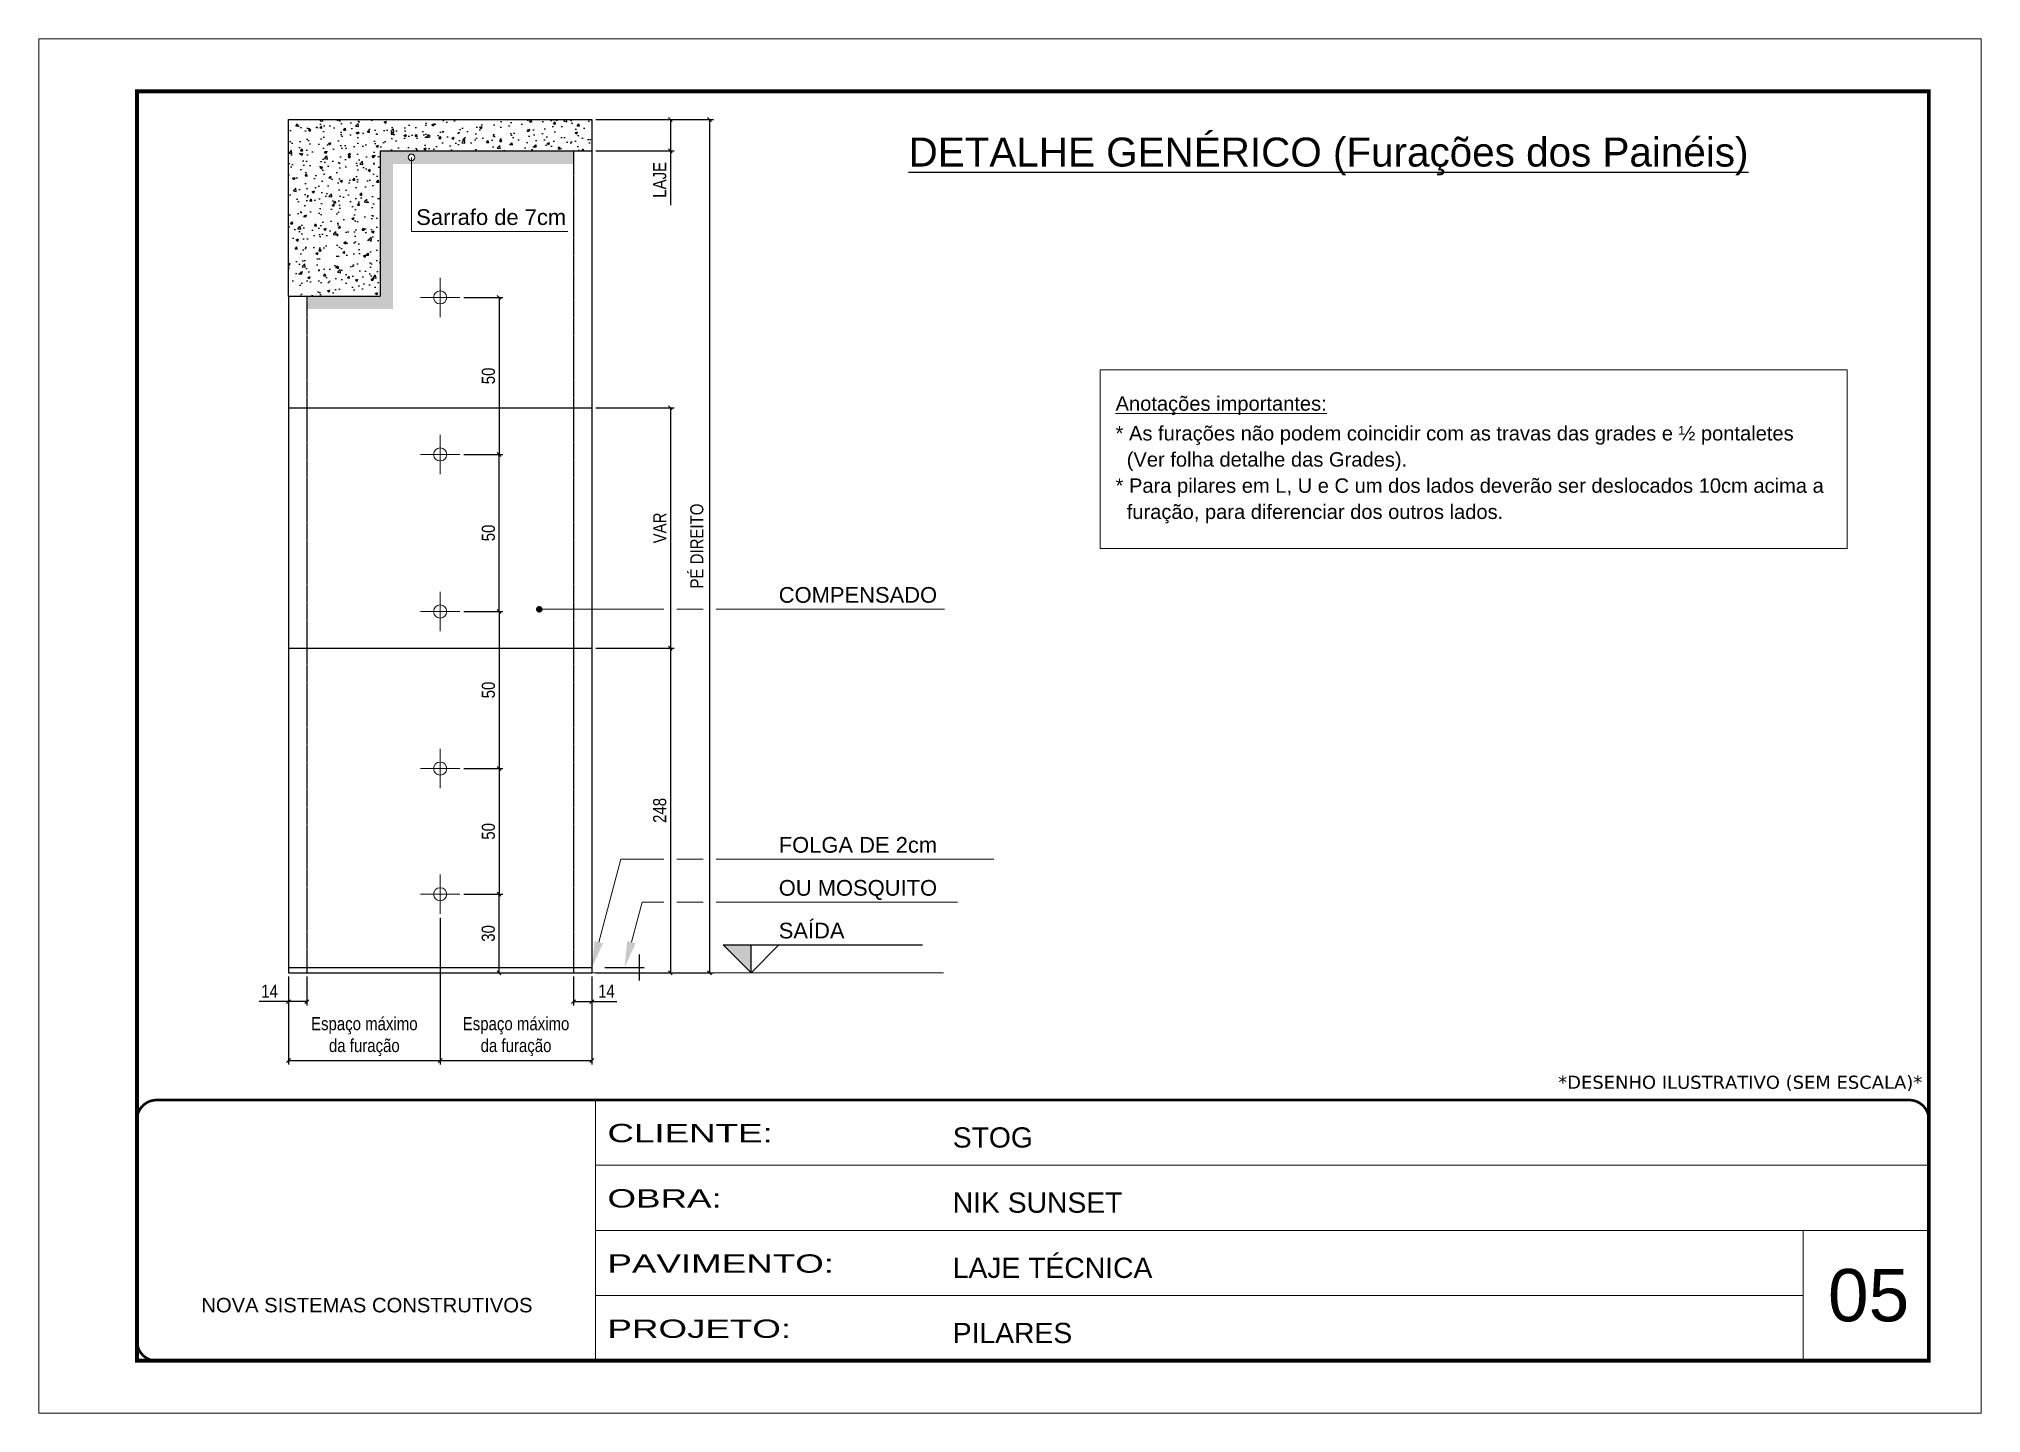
# Model space of a CAD drawing. Extents: x 808 to 7089, y -98 to 17032.
# Drawn here: x 808 to 2293, y 14834 to 15884 of the extents above; entities that cross this region are included whole.
import ezdxf
from ezdxf.enums import TextEntityAlignment as Align

# ---------------------------------------------------------------- set-up
doc = ezdxf.new("R2010")
doc.units = 0
for name, pattern in [('CONTINUO', [0]), ('DASHED', [0.75, 0.5, -0.25]), ('HIDDEN', [0.375, 0.25, -0.125])]:
    doc.linetypes.add(name, pattern=pattern)
for name, color, linetype, lineweight in [('CARIMBO', 255, 'Continuous', 9), ('CONCRETO', 251, 'Continuous', 25), ('Folhas', 255, 'Continuous', 9), ('Hachura', 251, 'Continuous', 9), ('SARRAFO DE PRESSAO', 251, 'DASHED', 9)]:
    doc.layers.add(name, color=color, linetype=linetype, lineweight=lineweight)
for name, color, linetype in [('COTA', 241, 'Continuous'), ('NIVEL', 7, 'Continuous'), ('Painéis', 200, 'Continuous'), ('SARR_2.2x7', 40, 'Continuous'), ('SARRAFO', 251, 'Continuous')]:
    doc.layers.add(name, color=color, linetype=linetype)
doc.styles.add('ARIAL', font='arial.ttf')
doc.styles.add('COTA TECNICA-50', font='techl___.ttf', dxfattribs={"height": 10})
doc.styles.add('stylellllll', font='verdana.ttf', dxfattribs={"height": 2})
doc.styles.add('Tecnologia', font='')
doc.styles.get('Tecnologia').set_extended_font_data('Forgotten Futurist')
doc.dimstyles.new('COTA PAINEL-50', dxfattribs={"dimtxt": 10, "dimasz": 3, "dimexe": 3, "dimexo": 3, "dimgap": 3, "dimtad": 1, "dimdec": 1, "dimzin": 12, "dimdsep": 46, "dimtxsty": 'COTA TECNICA-50', "dimblk1": 'OBLIQUE', "dimblk2": 'OBLIQUE', "dimsah": 1, "dimcen": 0.9, "dimclrd": 4, "dimclre": 4, "dimclrt": 240, "dimadec": 1, "dimazin": 3, "dimtfac": 1, "dimtdec": 1, "dimtmove": 0, "dimatfit": 3, "dimfxl": 1, "dimtolj": 1, "dimtzin": 12, "dimarcsym": 0})
pattern_1 = [(50, (-6186.066, 675.581), (18.218467, -1.593909), [1.905, -20.955]), (355, (-6186.066, 675.581), (-3.524283, 19.105664), [1.524, -16.764]), (100.451, (-6184.547, 675.449), (14.69425, 17.511669), [1.619, -17.809]), (46.1842, (-6186.066, 680.661), (27.107904, -4.204233), [2.8575, -31.4325]), (96.6356, (-6183.807, 680.31), (23.740423, 24.742556), [2.4285, -26.7135]), (351.184, (-6186.066, 680.661), (23.74046, 24.74251), [2.286, -25.146]), (21, (-6183.526, 679.391), (15.161488, -10.226552), [1.905, -20.955]), (326, (-6183.526, 679.391), (6.180203, 18.418797), [1.524, -16.764]), (71.4514, (-6182.262, 678.54), (21.341649, 8.192286), [1.619, -17.809]), (37.5, (-6186.0656, 675.5815), (0.3088603, 8.455504), [0, -16.5608, 0, -17.018, 0, -16.8275]), (7.5, (-6186.066, 675.5815), (6.6819663, 10.0180575), [0, -9.7028, 0, -16.1798, 0, -6.4135]), (327.5, (-6191.73, 675.5815), (13.5590595, -0.5728744), [0, -6.35, 0, -19.812, 0, -26.289]), (317.5, (-6194.27, 675.581), (14.812918, 2.542649), [0, -8.255, 0, -13.1572, 0, -18.669])]

msp = doc.modelspace()

# ---------------------------------------------------------------- texts
at = {"color": 0, "linetype": 'Continuous', "ltscale": 5, "style": 'ARIAL'}
msp.add_text('%%UDETALHE GENÉRICO (Furações dos Painéis)', height=22.1184, dxfattribs=at).set_placement((1794.2, 15786.36), align=Align.CENTER)
at = {"layer": 'CARIMBO', "color": 0, "linetype": 'Continuous', "ltscale": 5, "style": 'ARIAL'}
for s, p in [('Sarrafo de 7cm', (1096.71, 15741.71)), ('COMPENSADO', (1373.86, 15453.07)), ('FOLGA DE 2cm', (1373.86, 15262.09)), ('OU MOSQUITO', (1373.86, 15229.25)), ('SAÍDA', (1373.86, 15196.6))]:
    msp.add_text(s, height=12, dxfattribs=at).set_placement(p)
at = {"layer": 'CARIMBO', "style": 'stylellllll'}
msp.add_text('*DESENHO ILUSTRATIVO (SEM ESCALA)*', height=10, dxfattribs=at).set_placement((2248.17, 15081.72), align=Align.RIGHT)
at = {"layer": 'CARIMBO', "style": 'ARIAL'}
msp.add_text('05', height=40, dxfattribs=at).set_placement((2176.03, 14904.05))
at = {"layer": 'Folhas', "color": 7, "style": 'ARIAL'}
for s, p in [('%%UAnotações importantes:', (1631.39, 15599.81)), ('* As furações não podem coincidir com as travas das grades e ½ pontaletes', (1631.39, 15577.07)), ('  (Ver folha detalhe das Grades).', (1631.39, 15557.07)), ('* Para pilares em L, U e C um dos lados deverão ser deslocados 10cm acima a', (1631.39, 15537.07)), ('  furação, para diferenciar dos outros lados.', (1631.39, 15517.07))]:
    msp.add_text(s, height=11, dxfattribs=at).set_placement(p)

# ---------------------------------------------------------------- blocks, each defined once
blk = doc.blocks.new('_Oblique')
at = {"color": 0, "linetype": 'ByBlock', "lineweight": -2}
blk.add_line((-0.5, -0.5), (0.5, 0.5), dxfattribs=at)
blk = doc.blocks.new('*D16')
at = {"layer": 'COTA', "color": 4, "lineweight": -2, "transparency": 16777216}
for p, q in [((1234, 15822.4), (1294, 15822.4)), ((1291, 15822.4), (1291, 15798.4)), ((1234, 15798.4), (1294, 15798.4)), ((1291, 15798.4), (1291, 15756.9))]:
    blk.add_line(p, q, dxfattribs=at)
at = {"layer": 'Defpoints', "color": 0, "transparency": 16777216}
for p in [(1231, 15822.4), (1231, 15798.4), (1291, 15798.4)]:
    blk.add_point(p, dxfattribs=at)
at = {"layer": 'COTA', "color": 4, "lineweight": -2, "transparency": 16777216, "xscale": 3, "yscale": 3, "zscale": 3}
for p, rotation in [((1291, 15822.4), 90), ((1291, 15798.4), 270)]:
    blk.add_blockref('_Oblique', p, dxfattribs=dict(at, rotation=rotation))
at = {"layer": 'COTA', "color": 240, "transparency": 16777216, "insert": (1282.9, 15776.2), "char_height": 10, "attachment_point": 5, "rotation": 90, "style": 'COTA TECNICA-50'}
blk.add_mtext('\\A1;LAJE', dxfattribs=at)
blk = doc.blocks.new('*D17')
at = {"layer": 'COTA', "color": 4, "lineweight": -2, "transparency": 16777216}
for p, q in [((1234, 15418.4), (1294, 15418.4)), ((1291, 15418.4), (1291, 15170.4)), ((1234, 15170.4), (1294, 15170.4))]:
    blk.add_line(p, q, dxfattribs=at)
at = {"layer": 'Defpoints', "color": 0, "transparency": 16777216}
for p in [(1231, 15418.4), (1231, 15170.4), (1291, 15170.4)]:
    blk.add_point(p, dxfattribs=at)
at = {"layer": 'COTA', "color": 4, "lineweight": -2, "transparency": 16777216, "xscale": 3, "yscale": 3, "zscale": 3}
for p, rotation in [((1291, 15418.4), 90), ((1291, 15170.4), 270)]:
    blk.add_blockref('_Oblique', p, dxfattribs=dict(at, rotation=rotation))
at = {"layer": 'COTA', "color": 240, "transparency": 16777216, "insert": (1282.9, 15294.4), "char_height": 10, "attachment_point": 5, "rotation": 90, "style": 'COTA TECNICA-50'}
blk.add_mtext('\\A1;248', dxfattribs=at)
blk = doc.blocks.new('*D18')
at = {"layer": 'COTA', "color": 4, "lineweight": -2, "transparency": 16777216}
for p, q in [((1234, 15822.4), (1324, 15822.4)), ((1321, 15822.4), (1321, 15170.4)), ((1234, 15170.4), (1324, 15170.4))]:
    blk.add_line(p, q, dxfattribs=at)
at = {"layer": 'Defpoints', "color": 0, "transparency": 16777216}
for p in [(1231, 15822.4), (1231, 15170.4), (1321, 15170.4)]:
    blk.add_point(p, dxfattribs=at)
at = {"layer": 'COTA', "color": 4, "lineweight": -2, "transparency": 16777216, "xscale": 3, "yscale": 3, "zscale": 3}
for p, rotation in [((1321, 15822.4), 90), ((1321, 15170.4), 270)]:
    blk.add_blockref('_Oblique', p, dxfattribs=dict(at, rotation=rotation))
at = {"layer": 'COTA', "color": 240, "transparency": 16777216, "insert": (1311.3, 15496.4), "char_height": 10, "attachment_point": 5, "rotation": 90, "style": 'COTA TECNICA-50'}
blk.add_mtext('\\A1;PÉ DIREITO', dxfattribs=at)
blk = doc.blocks.new('*D19')
at = {"layer": 'COTA', "color": 4, "lineweight": -2, "transparency": 16777216}
for p, q in [((1115, 15212.4), (1115, 15100.3)), ((999, 15167.4), (999, 15100.3)), ((999, 15103.3), (1115, 15103.3))]:
    blk.add_line(p, q, dxfattribs=at)
at = {"layer": 'Defpoints', "color": 0, "transparency": 16777216}
for p in [(1115, 15215.4), (999, 15170.4), (1115, 15103.3)]:
    blk.add_point(p, dxfattribs=at)
at = {"layer": 'COTA', "color": 4, "lineweight": -2, "transparency": 16777216, "xscale": 3, "yscale": 3, "zscale": 3, "rotation": 180}
blk.add_blockref('_Oblique', (999, 15103.3), dxfattribs=at)
at = {"layer": 'COTA', "color": 4, "lineweight": -2, "transparency": 16777216, "xscale": 3, "yscale": 3, "zscale": 3}
blk.add_blockref('_Oblique', (1115, 15103.3), dxfattribs=at)
at = {"layer": 'COTA', "color": 240, "transparency": 16777216, "insert": (1057, 15121.6), "char_height": 10, "attachment_point": 5, "style": 'COTA TECNICA-50'}
blk.add_mtext('\\A1;Espaço máximo\\Pda furação', dxfattribs=at)
blk = doc.blocks.new('*D20')
at = {"layer": 'COTA', "color": 4, "lineweight": -2, "transparency": 16777216}
for p, q in [((1115, 15212.4), (1115, 15100.3)), ((1231, 15167.4), (1231, 15100.3)), ((1115, 15103.3), (1231, 15103.3))]:
    blk.add_line(p, q, dxfattribs=at)
at = {"layer": 'Defpoints', "color": 0, "transparency": 16777216}
for p in [(1115, 15215.4), (1231, 15170.4), (1231, 15103.3)]:
    blk.add_point(p, dxfattribs=at)
at = {"layer": 'COTA', "color": 4, "lineweight": -2, "transparency": 16777216, "xscale": 3, "yscale": 3, "zscale": 3, "rotation": 180}
blk.add_blockref('_Oblique', (1115, 15103.3), dxfattribs=at)
at = {"layer": 'COTA', "color": 4, "lineweight": -2, "transparency": 16777216, "xscale": 3, "yscale": 3, "zscale": 3}
blk.add_blockref('_Oblique', (1231, 15103.3), dxfattribs=at)
at = {"layer": 'COTA', "color": 240, "transparency": 16777216, "insert": (1173, 15121.6), "char_height": 10, "attachment_point": 5, "style": 'COTA TECNICA-50'}
blk.add_mtext('\\A1;Espaço máximo\\Pda furação', dxfattribs=at)
blk = doc.blocks.new('*D21')
at = {"layer": 'COTA', "color": 4, "lineweight": -2, "transparency": 16777216}
for p, q in [((999, 15167.4), (999, 15145.3)), ((1013, 15167.4), (1013, 15145.3)), ((999, 15148.3), (976.5, 15148.3)), ((1013, 15148.3), (999, 15148.3))]:
    blk.add_line(p, q, dxfattribs=at)
at = {"layer": 'Defpoints', "color": 0, "transparency": 16777216}
for p in [(999, 15170.4), (1013, 15170.4), (1013, 15148.3)]:
    blk.add_point(p, dxfattribs=at)
at = {"layer": 'COTA', "color": 4, "lineweight": -2, "transparency": 16777216, "xscale": 3, "yscale": 3, "zscale": 3, "rotation": 180}
blk.add_blockref('_Oblique', (999, 15148.3), dxfattribs=at)
at = {"layer": 'COTA', "color": 4, "lineweight": -2, "transparency": 16777216, "xscale": 3, "yscale": 3, "zscale": 3}
blk.add_blockref('_Oblique', (1013, 15148.3), dxfattribs=at)
at = {"layer": 'COTA', "color": 240, "transparency": 16777216, "insert": (984.6, 15156.3), "char_height": 10, "attachment_point": 5, "style": 'COTA TECNICA-50'}
blk.add_mtext('\\A1;14', dxfattribs=at)
blk = doc.blocks.new('*D22')
at = {"layer": 'COTA', "color": 4, "lineweight": -2, "transparency": 16777216}
for p, q in [((1217, 15167.4), (1217, 15145.3)), ((1231, 15167.4), (1231, 15145.3)), ((1217, 15148.3), (1231, 15148.3)), ((1231, 15148.3), (1250.1, 15148.3))]:
    blk.add_line(p, q, dxfattribs=at)
at = {"layer": 'Defpoints', "color": 0, "transparency": 16777216}
for p in [(1217, 15170.4), (1231, 15170.4), (1231, 15148.3)]:
    blk.add_point(p, dxfattribs=at)
at = {"layer": 'COTA', "color": 4, "lineweight": -2, "transparency": 16777216, "xscale": 3, "yscale": 3, "zscale": 3, "rotation": 180}
blk.add_blockref('_Oblique', (1217, 15148.3), dxfattribs=at)
at = {"layer": 'COTA', "color": 4, "lineweight": -2, "transparency": 16777216, "xscale": 3, "yscale": 3, "zscale": 3}
blk.add_blockref('_Oblique', (1231, 15148.3), dxfattribs=at)
at = {"layer": 'COTA', "color": 240, "transparency": 16777216, "insert": (1242.1, 15156.3), "char_height": 10, "attachment_point": 5, "style": 'COTA TECNICA-50'}
blk.add_mtext('\\A1;14', dxfattribs=at)
blk = doc.blocks.new('*D23')
at = {"layer": 'COTA', "color": 4, "lineweight": -2, "transparency": 16777216}
for p, q in [((1133, 15230.4), (1163, 15230.4)), ((1160, 15170.4), (1160, 15230.4))]:
    blk.add_line(p, q, dxfattribs=at)
at = {"layer": 'Defpoints', "color": 0, "transparency": 16777216}
for p in [(1130, 15230.4), (1160, 15230.4), (1160, 15170.4)]:
    blk.add_point(p, dxfattribs=at)
at = {"layer": 'COTA', "color": 4, "lineweight": -2, "transparency": 16777216, "xscale": 3, "yscale": 3, "zscale": 3}
for p, rotation in [((1160, 15230.4), 90), ((1160, 15170.4), 270)]:
    blk.add_blockref('_Oblique', p, dxfattribs=dict(at, rotation=rotation))
at = {"layer": 'COTA', "color": 240, "transparency": 16777216, "insert": (1151.8, 15200.4), "char_height": 10, "attachment_point": 5, "rotation": 90, "style": 'COTA TECNICA-50'}
blk.add_mtext('\\A1;30', dxfattribs=at)
blk = doc.blocks.new('*D24')
at = {"layer": 'COTA', "color": 4, "lineweight": -2, "transparency": 16777216}
for p, q in [((1133, 15326.4), (1163, 15326.4)), ((1160, 15326.4), (1160, 15230.4)), ((1133, 15230.4), (1163, 15230.4))]:
    blk.add_line(p, q, dxfattribs=at)
at = {"layer": 'Defpoints', "color": 0, "transparency": 16777216}
for p in [(1130, 15326.4), (1130, 15230.4), (1160, 15230.4)]:
    blk.add_point(p, dxfattribs=at)
at = {"layer": 'COTA', "color": 4, "lineweight": -2, "transparency": 16777216, "xscale": 3, "yscale": 3, "zscale": 3}
for p, rotation in [((1160, 15326.4), 90), ((1160, 15230.4), 270)]:
    blk.add_blockref('_Oblique', p, dxfattribs=dict(at, rotation=rotation))
at = {"layer": 'COTA', "color": 240, "transparency": 16777216, "insert": (1151.9, 15278.4), "char_height": 10, "attachment_point": 5, "rotation": 90, "style": 'COTA TECNICA-50'}
blk.add_mtext('\\A1;50', dxfattribs=at)
blk = doc.blocks.new('*D25')
at = {"layer": 'COTA', "color": 4, "lineweight": -2, "transparency": 16777216}
for p, q in [((1133, 15446.4), (1163, 15446.4)), ((1160, 15446.4), (1160, 15326.4)), ((1133, 15326.4), (1163, 15326.4))]:
    blk.add_line(p, q, dxfattribs=at)
at = {"layer": 'Defpoints', "color": 0, "transparency": 16777216}
for p in [(1130, 15446.4), (1130, 15326.4), (1160, 15326.4)]:
    blk.add_point(p, dxfattribs=at)
at = {"layer": 'COTA', "color": 4, "lineweight": -2, "transparency": 16777216, "xscale": 3, "yscale": 3, "zscale": 3}
for p, rotation in [((1160, 15446.4), 90), ((1160, 15326.4), 270)]:
    blk.add_blockref('_Oblique', p, dxfattribs=dict(at, rotation=rotation))
at = {"layer": 'COTA', "color": 240, "transparency": 16777216, "insert": (1151.9, 15386.4), "char_height": 10, "attachment_point": 5, "rotation": 90, "style": 'COTA TECNICA-50'}
blk.add_mtext('\\A1;50', dxfattribs=at)
blk = doc.blocks.new('*D26')
at = {"layer": 'COTA', "color": 4, "lineweight": -2, "transparency": 16777216}
for p, q in [((1133, 15566.4), (1163, 15566.4)), ((1160, 15446.4), (1160, 15566.4)), ((1133, 15446.4), (1163, 15446.4))]:
    blk.add_line(p, q, dxfattribs=at)
at = {"layer": 'Defpoints', "color": 0, "transparency": 16777216}
for p in [(1130, 15566.4), (1160, 15566.4), (1130, 15446.4)]:
    blk.add_point(p, dxfattribs=at)
at = {"layer": 'COTA', "color": 4, "lineweight": -2, "transparency": 16777216, "xscale": 3, "yscale": 3, "zscale": 3}
for p, rotation in [((1160, 15566.4), 90), ((1160, 15446.4), 270)]:
    blk.add_blockref('_Oblique', p, dxfattribs=dict(at, rotation=rotation))
at = {"layer": 'COTA', "color": 240, "transparency": 16777216, "insert": (1151.9, 15506.4), "char_height": 10, "attachment_point": 5, "rotation": 90, "style": 'COTA TECNICA-50'}
blk.add_mtext('\\A1;50', dxfattribs=at)
blk = doc.blocks.new('*D27')
at = {"layer": 'COTA', "color": 4, "lineweight": -2, "transparency": 16777216}
for p, q in [((1133, 15686.4), (1163, 15686.4)), ((1160, 15686.4), (1160, 15566.4)), ((1133, 15566.4), (1163, 15566.4))]:
    blk.add_line(p, q, dxfattribs=at)
at = {"layer": 'Defpoints', "color": 0, "transparency": 16777216}
for p in [(1130, 15686.4), (1130, 15566.4), (1160, 15566.4)]:
    blk.add_point(p, dxfattribs=at)
at = {"layer": 'COTA', "color": 4, "lineweight": -2, "transparency": 16777216, "xscale": 3, "yscale": 3, "zscale": 3}
for p, rotation in [((1160, 15686.4), 90), ((1160, 15566.4), 270)]:
    blk.add_blockref('_Oblique', p, dxfattribs=dict(at, rotation=rotation))
at = {"layer": 'COTA', "color": 240, "transparency": 16777216, "insert": (1151.9, 15626.4), "char_height": 10, "attachment_point": 5, "rotation": 90, "style": 'COTA TECNICA-50'}
blk.add_mtext('\\A1;50', dxfattribs=at)
blk = doc.blocks.new('*D28')
at = {"layer": 'COTA', "color": 4, "lineweight": -2, "transparency": 16777216}
for p, q in [((1234, 15602.1), (1294, 15602.1)), ((1291, 15602.1), (1291, 15418.4)), ((1234, 15418.4), (1294, 15418.4))]:
    blk.add_line(p, q, dxfattribs=at)
at = {"layer": 'Defpoints', "color": 0, "transparency": 16777216}
for p in [(1231, 15602.1), (1231, 15418.4), (1291, 15418.4)]:
    blk.add_point(p, dxfattribs=at)
at = {"layer": 'COTA', "color": 4, "lineweight": -2, "transparency": 16777216, "xscale": 3, "yscale": 3, "zscale": 3}
for p, rotation in [((1291, 15602.1), 90), ((1291, 15418.4), 270)]:
    blk.add_blockref('_Oblique', p, dxfattribs=dict(at, rotation=rotation))
at = {"layer": 'COTA', "color": 240, "transparency": 16777216, "insert": (1282.9, 15510.2), "char_height": 10, "attachment_point": 5, "rotation": 90, "style": 'COTA TECNICA-50'}
blk.add_mtext('\\A1;VAR', dxfattribs=at)
blk = doc.blocks.new('Furação')
at = {"color": 2}
for p, q in [((3747.47, 717.89), (3747.47, 702.89)), ((3739.97, 710.39), (3754.97, 710.39))]:
    blk.add_line(p, q, dxfattribs=at)
blk.add_circle((3747.47, 710.39), 2.5, dxfattribs=at)
blk = doc.blocks.new('_Dot')
at = {"color": 0, "linetype": 'ByBlock', "lineweight": -2}
blk.add_line((-0.5, 0), (-1, 0), dxfattribs=at)
at = {"color": 0, "linetype": 'ByBlock', "const_width": 0.5}
blk.add_lwpolyline([(-0.25, 0, 1), (0.25, 0, 1)], format="xyb", close=True, dxfattribs=at)
blk = doc.blocks.new('9999999999')
at = {"color": 30, "linetype": 'CONTINUO'}
for p, q in [((98564.6, 34230.2), (98564.6, 34429.4)), ((98564.6, 34379.6), (99584, 34379.6)), ((98564.6, 34329.8), (99488, 34329.8)), ((99584, 34329.8), (99488, 34329.8)), ((99488, 34329.8), (99488, 34230.2)), ((98564.6, 34280), (99488, 34280))]:
    blk.add_line(p, q, dxfattribs=at)
at = {"color": 30, "linetype": 'CONTINUO', "const_width": 2}
blk.add_lwpolyline([(99584, 34230.2), (99584, 34414.4, 0.414214), (99569, 34429.4), (98229, 34429.4, 0.414214), (98214, 34414.4), (98214, 34245.2, 0.414214), (98229, 34230.2), (99584, 34230.2)], format="xyb", dxfattribs=at)
at = {"layer": 'Folhas'}
blk.add_lwpolyline([(98139, 34190.2), (99624, 34190.2), (99624, 35240.2), (98139, 35240.2)], close=True, dxfattribs=at)
at = {"layer": 'Folhas', "color": 30, "const_width": 3}
blk.add_lwpolyline([(98214, 34230.2), (99584, 34230.2), (99584, 35200.2), (98214, 35200.2)], close=True, dxfattribs=at)
at = {"color": 7, "linetype": 'Continuous', "ltscale": 5, "style": 'ARIAL'}
for s, height, p in [('STOG', 15.48, (98837.7, 34393.1)), ('NIK SUNSET', 15.48, (98837.7, 34343.3)), ('LAJE TÉCNICA', 15.483, (98837.7, 34293.5)), ('NOVA SISTEMAS CONSTRUTIVOS', 11.059, (98263.2, 34267.2)), ('PILARES', 15.48, (98837.7, 34243.7))]:
    blk.add_text(s, height=height, dxfattribs=at).set_placement(p)
at = {"layer": 'Folhas', "color": 7, "style": 'Tecnologia', "width": 1.5}
for s, p in [('CLIENTE:', (98573.7, 34397.2)), ('OBRA:', (98573.7, 34347.3)), ('PAVIMENTO:', (98573.7, 34297.5)), ('PROJETO:', (98573.7, 34247.7))]:
    blk.add_text(s, height=14, dxfattribs=at).set_placement(p)

# ---------------------------------------------------------------- dimensions: what is measured, and where the dimension line sits
at = {"layer": 'COTA'}
for base, p1, p2, text, picture, middle in [((1291.02, 15798.39), (1231.02, 15822.39), (1231.02, 15798.39), 'LAJE', '*D16', (1291.02, 15776.16)), ((1291.02, 15418.39), (1231.02, 15602.1), (1231.02, 15418.39), 'VAR', '*D28', (1291.02, 15510.24))]:
    dim = msp.add_linear_dim(base=base, p1=p1, p2=p2, angle=90, text=text, dimstyle='COTA PAINEL-50', dxfattribs=at)
    dim.commit()
    dim.dimension.update_dxf_attribs({"geometry": picture, "text_midpoint": middle, "dimtype": 160})
for base, p1, p2, text, picture, middle in [((1321.02, 15170.39), (1231.02, 15822.39), (1231.02, 15170.39), 'PÉ DIREITO', '*D18', (1311.34, 15496.39)), ((1160.02, 15566.39), (1130.02, 15686.39), (1130.02, 15566.39), '50', '*D27', (1151.91, 15626.39)), ((1160.02, 15566.39), (1130.02, 15446.39), (1130.02, 15566.39), '50', '*D26', (1151.91, 15506.39)), ((1160.02, 15326.39), (1130.02, 15446.39), (1130.02, 15326.39), '50', '*D25', (1151.91, 15386.39)), ((1160.02, 15230.39), (1130.02, 15326.39), (1130.02, 15230.39), '50', '*D24', (1151.91, 15278.39)), ((1160.02, 15230.39), (1160.02, 15170.39), (1130.02, 15230.39), '30', '*D23', (1151.8, 15200.39))]:
    dim = msp.add_linear_dim(base=base, p1=p1, p2=p2, angle=90, text=text, dimstyle='COTA PAINEL-50', dxfattribs=at)
    dim.commit()
    dim.dimension.update_dxf_attribs({"geometry": picture, "text_midpoint": middle})
dim = msp.add_linear_dim(base=(1291.02, 15170.39), p1=(1231.02, 15418.39), p2=(1231.02, 15170.39), angle=90, dimstyle='COTA PAINEL-50', dxfattribs=at)
dim.commit()
dim.dimension.update_dxf_attribs({"geometry": '*D17', "text_midpoint": (1282.93, 15294.39)})
for base, p1, p2, picture, middle in [((1115.02, 15103.26), (999.02, 15170.39), (1115.02, 15215.39), '*D19', (1057.02, 15103.26)), ((1231.02, 15103.26), (1115.02, 15215.39), (1231.02, 15170.39), '*D20', (1173.02, 15103.26))]:
    dim = msp.add_linear_dim(base=base, p1=p1, p2=p2, text='Espaço máximo\\Pda furação', dimstyle='COTA PAINEL-50', dxfattribs=at)
    dim.commit()
    dim.dimension.update_dxf_attribs({"geometry": picture, "text_midpoint": middle, "dimtype": 160})
dim = msp.add_linear_dim(base=(1013.02, 15148.26), p1=(999.02, 15170.39), p2=(1013.02, 15170.39), dimstyle='COTA PAINEL-50', dxfattribs=at)
dim.commit()
dim.dimension.update_dxf_attribs({"geometry": '*D21', "text_midpoint": (984.58, 15148.26), "dimtype": 160})
dim = msp.add_linear_dim(base=(1231.02, 15148.26), p1=(1217.02, 15170.39), p2=(1231.02, 15170.39), dimstyle='COTA PAINEL-50', dxfattribs=at)
dim.commit()
dim.dimension.update_dxf_attribs({"geometry": '*D22', "text_midpoint": (1242.08, 15156.33)})

# ---------------------------------------------------------------- hatches: boundary and pattern name
at = {"layer": 'CONCRETO'}
h = msp.add_hatch(dxfattribs=at)
h.set_pattern_fill('AR-CONC', color=256, scale=0.1, style=0)
h.set_pattern_definition(pattern_1)
h.paths.add_polyline_path([(1069.02, 15798.39), (1148.02, 15798.39), (1148.02, 15822.39), (999.02, 15822.39), (999.02, 15687.39), (1069.02, 15687.39)])
h = msp.add_hatch(dxfattribs=at)
h.set_pattern_fill('AR-CONC', color=256, scale=0.1, style=0)
h.set_pattern_definition(pattern_1)
h.paths.add_polyline_path([(1148.02, 15822.39), (1148.02, 15798.39), (1231.02, 15798.39), (1231.02, 15822.39)])
at = {"layer": 'NIVEL'}
msp.add_hatch(color=256, dxfattribs=at).paths.add_polyline_path([(1331.44, 15191.6), (1352.65, 15170.39), (1352.65, 15191.6)])
at = {"layer": 'SARRAFO'}
msp.add_hatch(color=256, dxfattribs=at).paths.add_polyline_path([(1069.02, 15687.39), (1013.02, 15687.39), (1013.02, 15677.39), (1079.02, 15677.39), (1079.02, 15788.39), (1093.02, 15788.39), (1093.02, 15790.89, -0.4142136), (1090.52, 15793.39, -1), (1095.52, 15793.39, -0.4142136), (1093.02, 15790.89), (1093.02, 15788.39), (1217.02, 15788.39), (1217.02, 15798.39), (1069.02, 15798.39)])

# ---------------------------------------------------------------- linework, layer by layer
for p, q in [((1267.02, 15184.39), (1267.02, 15164.39)), ((1241.02, 15174.39), (1271.02, 15174.39))]:
    msp.add_line(p, q)
at = {"layer": 'CONCRETO'}
for p, q in [((999.02, 15822.39), (1231.02, 15822.39)), ((999.02, 15687.39), (999.02, 15822.39)), ((1231.02, 15822.39), (1231.02, 15798.39))]:
    msp.add_line(p, q, dxfattribs=at)
at = {"layer": 'Folhas', "color": 30}
msp.add_lwpolyline([(1619.64, 15630.93), (2190.85, 15630.93), (2190.85, 15494.43), (1619.64, 15494.43)], close=True, dxfattribs=at)
at = {"layer": 'Hachura'}
for p, q in [((1093.02, 15793.39), (1093.02, 15736.71)), ((1093.02, 15736.71), (1212.71, 15736.71)), ((1195.78, 15448.07), (1286.02, 15448.07)), ((1296.02, 15448.07), (1316.02, 15448.07)), ((1326.02, 15448.07), (1500.49, 15448.07)), ((1236.2, 15193.7), (1253.18, 15257.09)), ((1253.18, 15257.09), (1286.02, 15257.09)), ((1296.02, 15257.09), (1316.02, 15257.09)), ((1326.02, 15257.09), (1538.4, 15257.09)), ((1261.2, 15193.7), (1269.38, 15224.25)), ((1269.38, 15224.25), (1286.02, 15224.25)), ((1296.02, 15224.25), (1316.02, 15224.25)), ((1326.02, 15224.25), (1510.41, 15224.25))]:
    msp.add_line(p, q, dxfattribs=at)
at = {"layer": 'Hachura', "ltscale": 0.5}
msp.add_lwpolyline([(1231.02, 15170.39), (1499.83, 15170.39)], dxfattribs=at)
at = {"layer": 'Hachura'}
msp.add_circle((1093.02, 15793.39), 2.5, dxfattribs=at)
for points in [[(1239.42, 15192.84), (1231.02, 15174.39), (1232.98, 15194.57)], [(1264.42, 15192.84), (1256.02, 15174.39), (1257.98, 15194.57)]]:
    msp.add_solid(points, dxfattribs=at)
at = {"layer": 'NIVEL'}
for p, q in [((1352.65, 15170.39), (1331.44, 15191.6)), ((1331.44, 15191.6), (1483.65, 15191.6)), ((1352.65, 15170.39), (1373.86, 15191.6)), ((1352.65, 15170.39), (1352.65, 15191.6))]:
    msp.add_line(p, q, dxfattribs=at)
at = {"layer": 'Painéis'}
for p, q in [((1069.02, 15798.39), (1231.02, 15798.39)), ((1069.02, 15798.39), (1069.02, 15687.39)), ((1231.02, 15798.39), (1231.02, 15170.39)), ((999.02, 15687.39), (1069.02, 15687.39)), ((999.02, 15687.39), (999.02, 15170.39)), ((999.02, 15602.1), (1231.02, 15602.1)), ((999.02, 15418.39), (1231.02, 15418.39)), ((999.02, 15174.39), (1231.02, 15174.39)), ((999.02, 15170.39), (1231.02, 15170.39))]:
    msp.add_line(p, q, dxfattribs=at)
at = {"layer": 'SARR_2.2x7', "linetype": 'HIDDEN'}
for p, q in [((1217.02, 15798.39), (1217.02, 15170.39)), ((1013.02, 15687.39), (1013.02, 15170.39))]:
    msp.add_line(p, q, dxfattribs=at)

# ---------------------------------------------------------------- block references
at = {"layer": 'CARIMBO', "xscale": 2, "yscale": 2, "zscale": 2}
for p in [(-6379.93, 14265.6), (-6379.93, 14145.6), (-6379.93, 14025.6), (-6379.93, 13905.6), (-6379.93, 13809.6)]:
    msp.add_blockref('Furação', p, dxfattribs=at)
at = {"layer": 'Hachura', "xscale": 5, "yscale": 5, "zscale": 5, "rotation": 180}
msp.add_blockref('_Dot', (1190.78, 15448.07), dxfattribs=at)
at = {"layer": 'SARRAFO DE PRESSAO', "color": 6, "linetype": 'ByBlock'}
msp.add_blockref('9999999999', (-97330.81, -19356.3), dxfattribs=at)

msp.set_redraw_order([(e.dxf.handle, doc.entitydb.next_handle()) for e in msp.query("TEXT MTEXT ATTDEF DIMENSION ARC_DIMENSION")])  # texts and dimensions are drawn at this point

doc.saveas('drawing.dxf')
